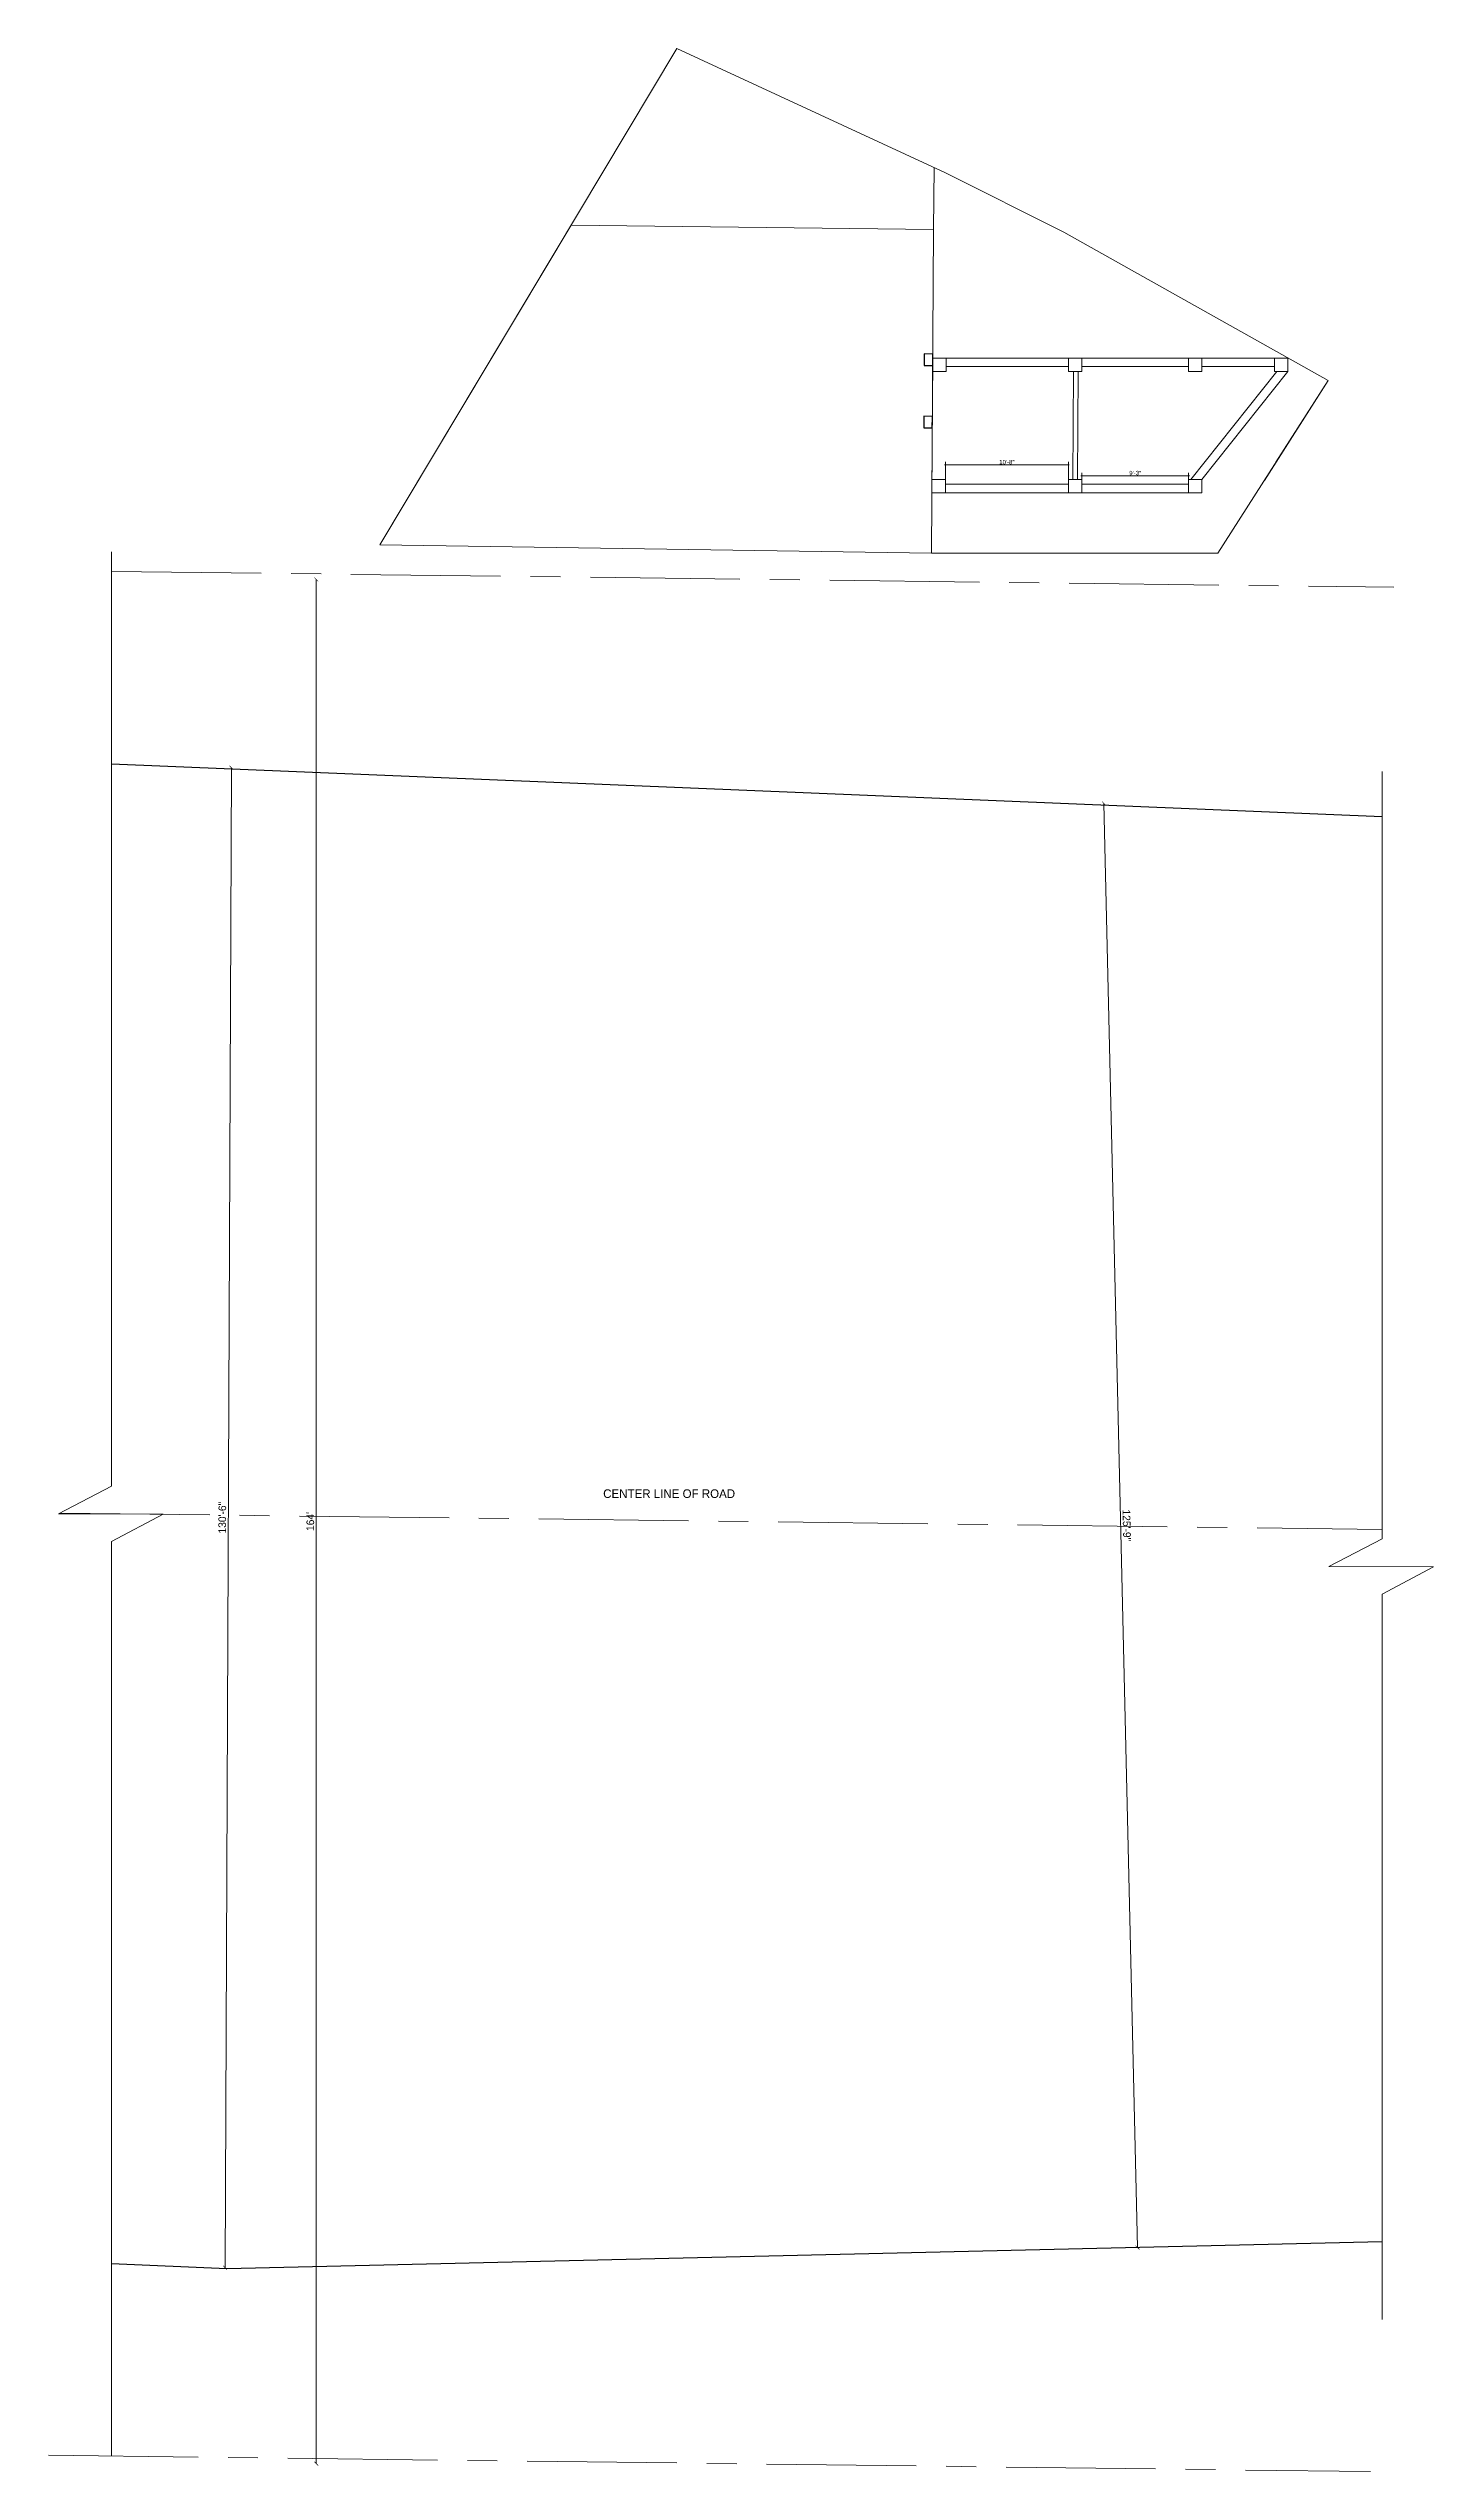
# Model space of a CAD drawing. Header units: inches. Extents: x 4069 to 91030, y -7803 to 12535.
# Drawn here: x 63105 to 64552, y 2858 to 5389 of the extents above; entities that cross this region are included whole.
import ezdxf

# ---------------------------------------------------------------- set-up
doc = ezdxf.new("R2010")
doc.units = ezdxf.units.IN
doc.header["$LTSCALE"] = 5
doc.header["$MEASUREMENT"] = 0
doc.linetypes.add('CENTER', pattern=[2, 1.25, -0.25, 0.25, -0.25])
doc.layers.add('A-WALL', color=7, linetype='Continuous', lineweight=9)
doc.layers.add('DOOR', color=62, linetype='Continuous', lineweight=0)
for name, color, linetype in [('DIM', 5, 'Continuous'), ('TEXT', 6, 'Continuous'), ('WALL', 7, 'Continuous')]:
    doc.layers.add(name, color=color, linetype=linetype)
doc.layers.add('dim line', color=7, linetype='Continuous', lineweight=15, true_color=0xfab2b2)
doc.styles.get("Standard").update_dxf_attribs({"font": 'arial.ttf'})
doc.styles.add('tt', font='stylu.ttf', dxfattribs={"height": 8})
doc.dimstyles.new('Copy(2) of STANDARD', dxfattribs={"dimtxt": 2, "dimasz": 4, "dimexe": 0, "dimexo": 0, "dimgap": 2, "dimtad": 1, "dimdec": 0, "dimzin": 0, "dimdsep": 46, "dimlunit": 3, "dimtxsty": 'tt', "dimblk": 'ARCHTICK', "dimcen": 0.0505, "dimse1": 1, "dimse2": 1, "dimclrd": 5, "dimclre": 5, "dimclrt": 7, "dimadec": 1, "dimazin": 0, "dimtm": 1e-09, "dimtfac": 1, "dimtdec": 0, "dimtofl": 0, "dimtmove": 1, "dimatfit": 3, "dimfxl": 1, "dimtolj": 2, "dimtzin": 0, "dimlwd": 13, "dimarcsym": 0})
doc.dimstyles.new('Standard$0', dxfattribs={"dimtxt": 6, "dimasz": 4, "dimexe": 3, "dimexo": 6, "dimgap": 3, "dimtad": 1, "dimdec": 1, "dimzin": 0, "dimdsep": 46, "dimlunit": 4, "dimtxsty": 'Standard', "dimcen": 0.09, "dimclrd": 6, "dimclre": 6, "dimclrt": 7, "dimadec": 0, "dimazin": 0, "dimtfac": 1, "dimtdec": 1, "dimtix": 1, "dimtofl": 0, "dimtmove": 1, "dimatfit": 3, "dimfxl": 1, "dimtolj": 1, "dimtzin": 0, "dimlwd": 18, "dimlwe": 18, "dimarcsym": 0})

# ---------------------------------------------------------------- blocks, each defined once
blk = doc.blocks.new('_ArchTick')
at = {"color": 0, "linetype": 'ByBlock', "const_width": 0.15}
blk.add_lwpolyline([(-0.5, -0.5), (0.5, 0.5)], dxfattribs=at)
blk = doc.blocks.new('*D1901')
at = {"layer": 'Defpoints', "color": 0, "ltscale": 5, "transparency": 16777216}
for p in [(63840.6, 4834.4), (63384.9, 2866.6), (63816.4, 2866.6)]:
    blk.add_point(p, dxfattribs=at)
at = {"layer": 'DIM', "color": 5, "lineweight": 13, "ltscale": 5, "transparency": 16777216}
blk.add_line((63384.9, 4834.4), (63384.9, 2866.6), dxfattribs=at)
at = {"layer": 'DIM', "color": 5, "lineweight": 13, "ltscale": 5, "transparency": 16777216, "xscale": 4, "yscale": 4, "zscale": 4}
for p, rotation in [((63384.9, 4834.4), 90), ((63384.9, 2866.6), 270)]:
    blk.add_blockref('_ArchTick', p, dxfattribs=dict(at, rotation=rotation))
at = {"layer": 'DIM', "color": 7, "ltscale": 5, "transparency": 16777216, "insert": (63378.7, 3850.5), "char_height": 8, "attachment_point": 5, "rotation": 90, "style": 'tt'}
blk.add_mtext("\\A2;164'", dxfattribs=at)
blk = doc.blocks.new('*D1900')
at = {"layer": 'Defpoints', "color": 0, "ltscale": 5, "transparency": 16777216}
for p in [(63267.8, 4637.8, -33.3), (63261.2, 3071.4, 1.5), (63289.7, 3071.2)]:
    blk.add_point(p, dxfattribs=at)
at = {"layer": 'DIM', "color": 5, "lineweight": 13, "ltscale": 5, "transparency": 16777216}
blk.add_line((63296.3, 4637.7), (63289.7, 3071.2), dxfattribs=at)
at = {"layer": 'DIM', "color": 5, "lineweight": 13, "ltscale": 5, "transparency": 16777216, "xscale": 4, "yscale": 4, "zscale": 4}
for p, rotation in [((63296.3, 4637.7), 89.75798331016011), ((63289.7, 3071.2), 269.7579833101601)]:
    blk.add_blockref('_ArchTick', p, dxfattribs=dict(at, rotation=rotation))
at = {"layer": 'DIM', "color": 7, "ltscale": 5, "transparency": 16777216, "insert": (63286.8, 3854.5), "char_height": 8, "attachment_point": 5, "rotation": 89.758, "style": 'tt'}
blk.add_mtext('\\A2;130\'-6"', dxfattribs=at)
blk = doc.blocks.new('*D1902')
at = {"layer": 'Defpoints', "color": 0, "ltscale": 5, "transparency": 16777216}
for p in [(64184.1, 4599.9, -52.5), (64219.2, 3091.6, 1.5), (64242.5, 3092.2)]:
    blk.add_point(p, dxfattribs=at)
at = {"layer": 'DIM', "color": 5, "lineweight": 13, "ltscale": 5, "transparency": 16777216}
blk.add_line((64207.4, 4600.4), (64242.5, 3092.2), dxfattribs=at)
at = {"layer": 'DIM', "color": 5, "lineweight": 13, "ltscale": 5, "transparency": 16777216, "xscale": 4, "yscale": 4, "zscale": 4}
for p, rotation in [((64207.4, 4600.4), 91.33313824719272), ((64242.5, 3092.2), 271.3331382471927)]:
    blk.add_blockref('_ArchTick', p, dxfattribs=dict(at, rotation=rotation))
at = {"layer": 'DIM', "color": 7, "ltscale": 5, "transparency": 16777216, "insert": (64231.2, 3846.4), "char_height": 8, "attachment_point": 5, "rotation": 271.3331, "style": 'tt'}
blk.add_mtext('\\A2;125\'-9"', dxfattribs=at)
blk = doc.blocks.new('oblique')
at = {"color": 0, "lineweight": -2}
blk.add_line((0.25, 0.25), (-0.25, -0.25), dxfattribs=at)
at = {"layer": 'dim line', "lineweight": 9}
for p, q in [((-0.4375, 0), (0.4375, 0)), ((0, 0.4375), (0, -0.4375))]:
    blk.add_line(p, q, dxfattribs=at)
blk = doc.blocks.new('*D1907')
at = {"layer": 'A-WALL', "color": 47, "lineweight": 0, "ltscale": 5, "transparency": 16777216}
for p, q in [((64041.9, 4938.6), (64041.9, 4957)), ((64170.3, 4938.6), (64170.3, 4957))]:
    blk.add_line(p, q, dxfattribs=at)
at = {"layer": 'A-WALL', "color": 33, "lineweight": 0, "ltscale": 5, "transparency": 16777216}
blk.add_line((64041.9, 4954), (64170.3, 4954), dxfattribs=at)
at = {"layer": 'Defpoints', "color": 0, "ltscale": 5, "transparency": 16777216}
for p in [(64170.3, 4954), (64041.9, 4933.6), (64170.3, 4933.6)]:
    blk.add_point(p, dxfattribs=at)
at = {"layer": 'A-WALL', "color": 33, "lineweight": 0, "ltscale": 5, "transparency": 16777216, "xscale": 2, "yscale": 2, "zscale": 2, "rotation": 180}
blk.add_blockref('oblique', (64041.9, 4954), dxfattribs=at)
at = {"layer": 'A-WALL', "color": 33, "lineweight": 0, "ltscale": 5, "transparency": 16777216, "xscale": 2, "yscale": 2, "zscale": 2}
blk.add_blockref('oblique', (64170.3, 4954), dxfattribs=at)
at = {"layer": 'A-WALL', "color": 7, "ltscale": 5, "transparency": 16777216, "insert": (64106.1, 4956.8), "char_height": 4.5, "attachment_point": 5}
blk.add_mtext('\\A1;10\'-8"', dxfattribs=at)
blk = doc.blocks.new('_OBLIQUE')
at = {"color": 0, "linetype": 'ByBlock'}
blk.add_line((-0.5, -0.5), (0.5, 0.5), dxfattribs=at)
blk = doc.blocks.new('*D1908')
at = {"layer": 'A-WALL', "color": 47, "lineweight": 0, "ltscale": 5, "transparency": 16777216}
for p, q in [((64184.3, 4938.6), (64184.3, 4945.6)), ((64295.8, 4938.6), (64295.8, 4945.6))]:
    blk.add_line(p, q, dxfattribs=at)
at = {"layer": 'A-WALL', "color": 33, "lineweight": 0, "ltscale": 5, "transparency": 16777216}
blk.add_line((64184.3, 4942.6), (64295.8, 4942.6), dxfattribs=at)
at = {"layer": 'Defpoints', "color": 0, "ltscale": 5, "transparency": 16777216}
for p in [(64295.8, 4942.6), (64184.3, 4933.6), (64295.8, 4933.6)]:
    blk.add_point(p, dxfattribs=at)
at = {"layer": 'A-WALL', "color": 33, "lineweight": 0, "ltscale": 5, "transparency": 16777216, "xscale": 2, "yscale": 2, "zscale": 2, "rotation": 180}
blk.add_blockref('oblique', (64184.3, 4942.6), dxfattribs=at)
at = {"layer": 'A-WALL', "color": 33, "lineweight": 0, "ltscale": 5, "transparency": 16777216, "xscale": 2, "yscale": 2, "zscale": 2}
blk.add_blockref('oblique', (64295.8, 4942.6), dxfattribs=at)
at = {"layer": 'A-WALL', "color": 7, "ltscale": 5, "transparency": 16777216, "insert": (64240.1, 4945.4), "char_height": 4.5, "attachment_point": 5}
blk.add_mtext('\\A1;9\'-3"', dxfattribs=at)

msp = doc.modelspace()

# ---------------------------------------------------------------- linework, layer by layer
for p, q in [((63171.19, 4641.84, -31.28), (64497.95, 4586.87, -59.12)), ((64497.95, 3098.13, 1.52), (63291.54, 3070.05, 1.52)), ((63291.54, 3070.05, 1.52), (63171.19, 3075.22, 1.52))]:
    msp.add_line(p, q)
at = {"layer": 'A-WALL', "ltscale": 5}
for p, q in [((64029.58, 5199.62, -58.17), (64030, 5264.53, -58.17)), ((64170.34, 5056.5), (64042.7, 5056.5)), ((64175.61, 5051.5, -79.3), (64174.87, 4938.63, 29.94)), ((64180.61, 5051.5, -79.34), (64179.87, 4938.63, 29.91)), ((64295.78, 5056.5), (64184.34, 5056.5)), ((64298.28, 4938.63), (64388.08, 5051.5)), ((64385.58, 5056.5), (64309.78, 5056.5)), ((64399.58, 5051.5), (64309.78, 4938.63)), ((64374.98, 4937.62, -58.17), (64441.5, 5041.96, -58.17)), ((64441.5, 5041.96), (64387.1, 4956.63)), ((64041.87, 4933.63), (64170.34, 4933.63)), ((64184.34, 4933.63), (64295.78, 4933.63)), ((64027.37, 4861.63, -58.17), (64326.54, 4861.63, -58.17))]:
    msp.add_line(p, q, dxfattribs=at)
at = {"layer": 'A-WALL', "linetype": 'CENTER', "ltscale": 25}
for p, q in [((63171.19, 4842.67), (64510.07, 4826.18)), ((63117.37, 3859.26), (64497.95, 3842.25)), ((63105.25, 2875.33), (64485.83, 2858.32))]:
    msp.add_line(p, q, dxfattribs=at)
at = {"layer": 'A-WALL', "ltscale": 5}
for points, elevation in [([(63761.56, 5388.81), (63451.43, 4870.27), (64027.37, 4861.63), (64326.54, 4861.63), (64441.5, 5041.96), (64165.4, 5197.03), (64042.04, 5258.96)], -58.17), ([(64170.34, 4938.63), (64184.34, 4938.63), (64184.34, 4924.63), (64170.34, 4924.63)], 34.78)]:
    msp.add_lwpolyline(points, close=True, dxfattribs=dict(at, elevation=elevation))
for points in [[(64399.58, 5065.5), (64028.7, 5065.5), (64027.78, 4924.63), (64309.78, 4924.63), (64309.78, 4938.63), (64399.58, 5051.5)], [(64028.7, 5065.5), (64042.7, 5065.5), (64042.7, 5051.5), (64028.7, 5051.5)], [(64170.34, 5065.5), (64184.34, 5065.5), (64184.34, 5051.5), (64170.34, 5051.5)], [(64295.78, 5065.5), (64309.78, 5065.5), (64309.78, 5051.5), (64295.78, 5051.5)], [(64385.58, 5065.5), (64399.58, 5065.5), (64399.58, 5051.5), (64385.58, 5051.5)], [(64027.87, 4938.63), (64041.87, 4938.63), (64041.87, 4924.63), (64027.87, 4924.63)], [(64295.78, 4938.63), (64309.78, 4938.63), (64309.78, 4924.63), (64295.78, 4924.63)]]:
    msp.add_lwpolyline(points, close=True, dxfattribs=at)
at = {"layer": 'A-WALL', "linetype": 'Continuous', "ltscale": 5}
for points, elevation in [([(63171.19, 4863.14), (63171.19, 3887.27), (63115.6, 3858.34), (63224.87, 3858.09), (63171.19, 3829.48), (63171.19, 2874.52)], -31.28), ([(64497.95, 4633.72), (64497.95, 3832.3), (64442.36, 3803.36), (64551.62, 3803.11), (64497.95, 3774.5), (64497.95, 3017.07)], -59.12)]:
    msp.add_lwpolyline(points, dxfattribs=dict(at, elevation=elevation))
at = {"layer": 'DOOR', "lineweight": 13, "elevation": -58.17}
msp.add_lwpolyline([(63451.43, 4870.27), (64027.37, 4861.63), (64029.58, 5199.62), (63651.1, 5204.12)], close=True, dxfattribs=at)
at = {"layer": 'WALL', "color": 2, "linetype": 'ByBlock', "ltscale": 5, "elevation": -58.17}
for points in [[(64019.73, 5069.73), (64019.65, 5057.73), (64028.65, 5057.62), (64028.73, 5069.62)], [(64019.3, 5004.73), (64019.22, 4992.73), (64028.22, 4992.62), (64028.3, 5004.62)]]:
    msp.add_lwpolyline(points, close=True, dxfattribs=at)

# ---------------------------------------------------------------- texts
at = {"layer": 'TEXT', "lineweight": 70, "style": 'tt'}
msp.add_text('CENTER LINE OF ROAD ', height=9, dxfattribs=at).set_placement((63684.53, 3875.06, -58.17))

# ---------------------------------------------------------------- dimensions: what is measured, and where the dimension line sits
at = {"layer": 'A-WALL', "ltscale": 5}
for base, p1, p2, picture, middle in [((64170.34, 4954.03), (64041.87, 4933.63), (64170.34, 4933.63), '*D1907', (64106.11, 4956.83)), ((64295.78, 4942.64), (64184.34, 4933.63), (64295.78, 4933.63), '*D1908', (64240.06, 4945.44))]:
    dim = msp.add_linear_dim(base=base, p1=p1, p2=p2, dimstyle='Standard$0', override={"dimtxt": 4.5, "dimasz": 2, "dimexo": 5, "dimgap": 0.5, "dimdec": 0, "dimzin": 12, "dimpost": '\\X', "dimblk": 'oblique', "dimcen": 3, "dimclrd": 33, "dimclre": 47, "dimtfac": 0.5, "dimtdec": 0, "dimfxl": 3, "dimlwd": 0, "dimlwe": 0}, dxfattribs=at)
    dim.commit()
    dim.dimension.update_dxf_attribs({"geometry": picture, "text_midpoint": middle})
at = {"layer": 'DIM', "ltscale": 5}
dim = msp.add_linear_dim(base=(63384.87, 2866.57), p1=(63840.63, 4834.42), p2=(63816.39, 2866.57), angle=90, dimstyle='Copy(2) of STANDARD', dxfattribs=at)
dim.commit()
dim.dimension.update_dxf_attribs({"geometry": '*D1901', "text_midpoint": (63378.69, 3850.5)})
for p1, p2, distance, picture, middle in [((63267.79, 4637.84, -33.31), (63261.18, 3071.36, 1.52), 28.53, '*D1900', (63286.83, 3854.5)), ((64184.05, 4599.87, -52.54), (64219.15, 3091.64, 1.52), 23.4, '*D1902', (64231.17, 3846.45))]:
    dim = msp.add_aligned_dim(p1=p1, p2=p2, distance=distance, dimstyle='Copy(2) of STANDARD', dxfattribs=at)
    dim.commit()
    dim.dimension.update_dxf_attribs({"geometry": picture, "text_midpoint": middle})

doc.saveas('drawing.dxf')
